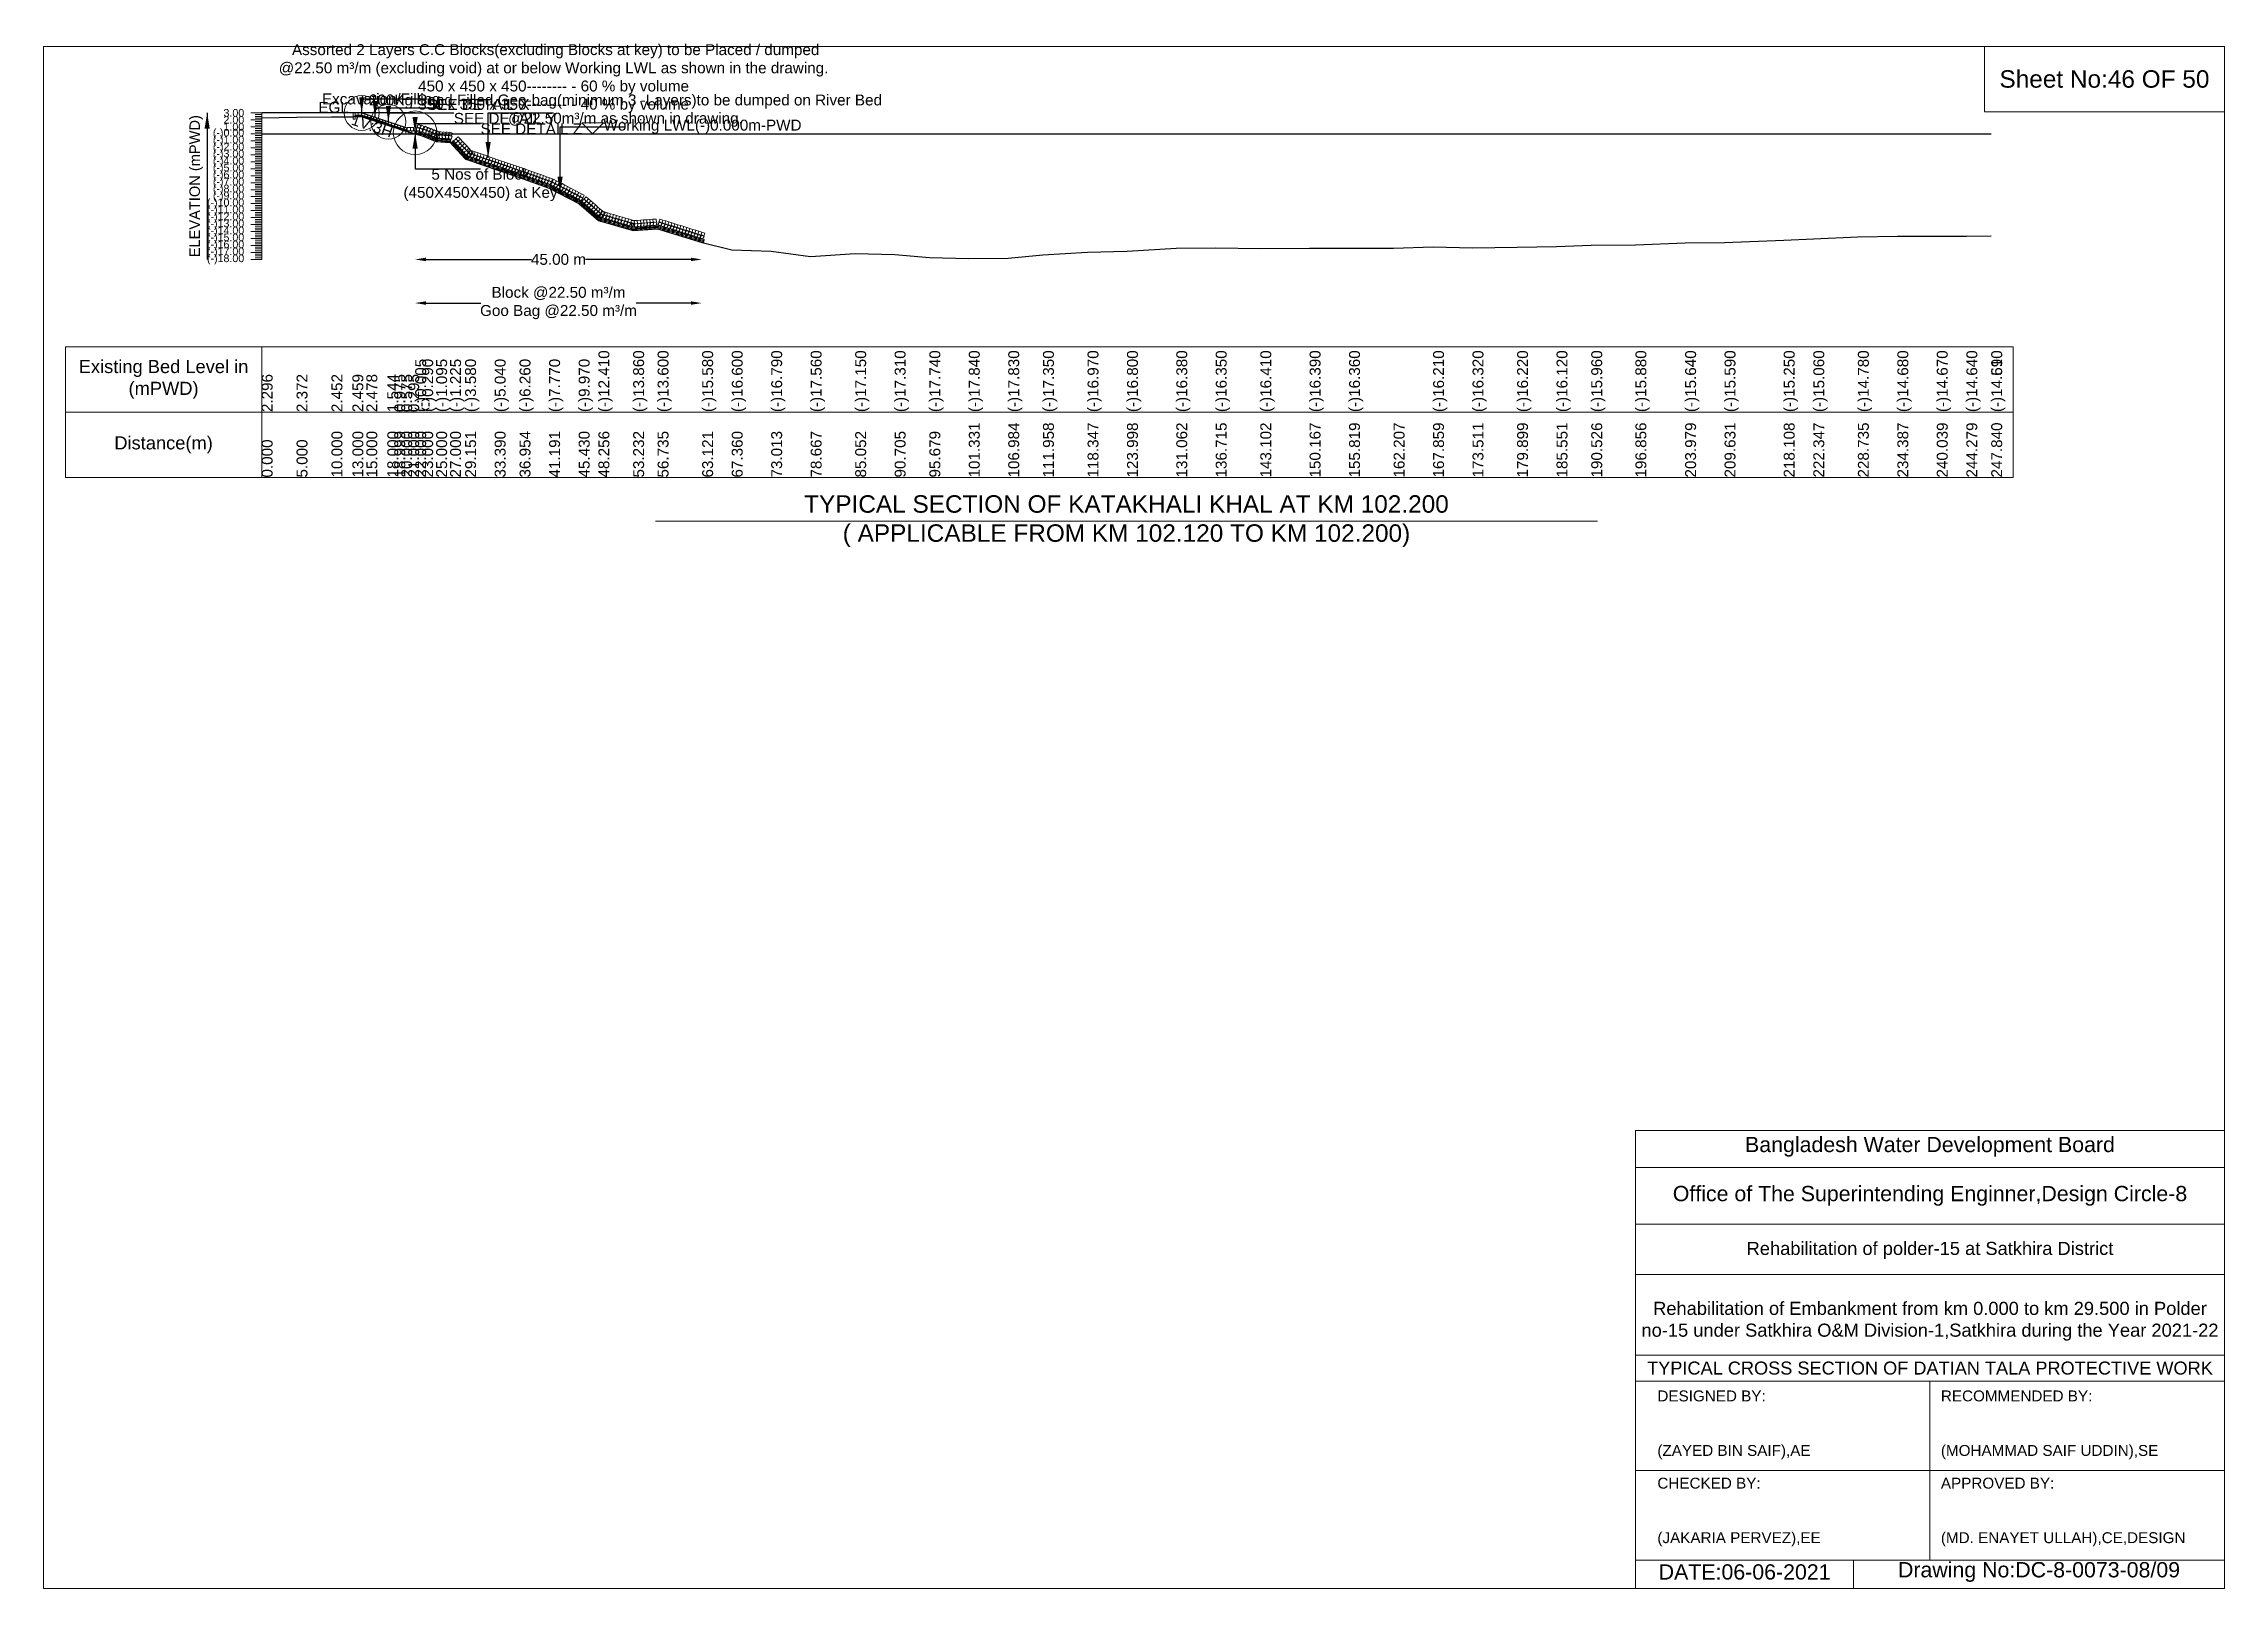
# Model space of a CAD drawing. Header units: inches. Extents: x 89000 to 845000, y -7071 to 31.
# Drawn here: x 775000 to 785000, y -7071 to 13 of the extents above; entities that cross this region are included whole.
import ezdxf

# ---------------------------------------------------------------- set-up
doc = ezdxf.new("R2010")
doc.units = ezdxf.units.IN
doc.header["$LTSCALE"] = 7
doc.header["$MEASUREMENT"] = 0
for name, color, linetype, lineweight in [('Cross section Data Border', 7, 'Continuous', 9), ('Cross Section Labels', 7, 'Continuous', 9), ('Existing_Bed_Level for Xsection', 7, 'Continuous', 25), ('Long Section Labels', 7, 'Continuous', 9)]:
    doc.layers.add(name, color=color, linetype=linetype, lineweight=lineweight)
doc.styles.get("Standard").update_dxf_attribs({"font": 'arial.ttf'})
doc.dimstyles.new('Appron Lebeling Style', dxfattribs={"dimtxt": 50, "dimasz": 50, "dimexe": 0.18, "dimexo": 0.0625, "dimgap": 0.09, "dimtad": 0, "dimtih": 1, "dimtoh": 1, "dimdec": 4, "dimzin": 0, "dimdsep": 46, "dimtxsty": 'Standard', "dimcen": 0.09, "dimse1": 1, "dimse2": 1, "dimadec": 0, "dimazin": 0, "dimtfac": 1, "dimtdec": 4, "dimtofl": 0, "dimtmove": 0, "dimatfit": 3, "dimfxl": 1, "dimtolj": 1, "dimtzin": 0, "dimarcsym": 0})
doc.dimstyles.get("Standard").update_dxf_attribs({"dimtxt": 0.18, "dimasz": 0.18, "dimexe": 0.18, "dimexo": 0.0625, "dimgap": 0.09, "dimtad": 0, "dimtih": 1, "dimtoh": 1, "dimdec": 4, "dimzin": 0, "dimdsep": 46, "dimtxsty": 'Standard', "dimcen": 0.09, "dimadec": 0, "dimazin": 0, "dimtfac": 1, "dimtdec": 4, "dimtofl": 0, "dimtmove": 0, "dimatfit": 3, "dimfxl": 1, "dimtolj": 1, "dimtzin": 0, "dimarcsym": 0})

msp = doc.modelspace()

# ---------------------------------------------------------------- texts
at = {"layer": 'Cross section Data Border', "char_height": 60, "width": 800, "attachment_point": 5}
for s, insert in [('Existing Bed Level in (mPWD)', (775550, -1527.12)), ('Distance(m)', (775550, -1827.12))]:
    msp.add_mtext(s, dxfattribs=dict(at, insert=insert))
at = {"layer": 'Cross Section Labels'}
for s, insert, char_height, attachment_point in [(' Assorted 2 Layers C.C Blocks(excluding Blocks at key) to be Placed / dumped^J@22.50 m³/m (excluding void) at or below Working LWL as shown in the drawing.^J450 x 450 x 450-------- - 60 % by volume^J350 x 350 x 350-------- - 40 % by volume', (777338.39931, -305.12), 50, 8), ('Sheet No:46 OF 50', (784450, -150), 80, 5), ('EGL', (776399.49663, -305.12), 50, 9), ('Excavation/Filling', (776819.8545, -281.12), 50, 9), ('200Kg Sand Filled Geo-bag(minimum 3 -Layers)to be dumped on River Bed^J@22.50m³/m as shown in drawing.', (777668.20141, -369.12), 50, 8), ('SEE DETAIL X', (776758.6545, -241.12), 50, 1), ('SEE DETAIL Y', (776881.0545, -305.12), 50, 1), ('SEE DETAIL Z', (777003.4545, -353.12), 50, 1), ('Working LWL(-)0.000m-PWD', (777567.4545, -401.12), 50, 7), ('5 Nos of Block ^J(450X450X450) at Key', (777003.4545, -561.12), 50, 2), ('TYPICAL SECTION OF KATAKHALI KHAL AT KM 102.200^J( APPLICABLE FROM KM 102.120 TO KM 102.200)', (779965.44032, -2177.12), 80, 5), ('Bangladesh Water Development Board', (783650, -5046), 70, 5), ('Office of The Superintending Enginner,Design Circle-8', (783650, -5271), 70, 5)]:
    msp.add_mtext(s, dxfattribs=dict(at, insert=insert, char_height=char_height, attachment_point=attachment_point))
at = {"layer": 'Cross Section Labels', "insert": (776514.79485, -340.69893), "char_height": 50, "attachment_point": 2, "rotation": 341.565051177}
msp.add_mtext('1V:3H', dxfattribs=at)
at = {"layer": 'Cross Section Labels'}
for s, insert, char_height, width, attachment_point in [('Rehabilitation of polder-15 at Satkhira District', (783650, -5521), 60, 2800, 5), ('Rehabilitation of Embankment from km 0.000 to km 29.500 in Polder no-15 under Satkhira O&M Division-1,Satkhira during the Year 2021-22', (783650, -5846), 60, 2700, 5), ('TYPICAL CROSS SECTION OF DATIAN TALA PROTECTIVE WORK', (783650, -6061), 59.5765532, 2800, 5), ('DESIGNED BY:^J^J^J(ZAYED BIN SAIF),AE', (782400, -6321), 50, 1400, 4), ('RECOMMENDED BY:^J^J^J(MOHAMMAD SAIF UDDIN),SE', (783700, -6321), 50, 1400, 4), ('CHECKED BY:^J^J^J(JAKARIA PERVEZ),EE', (782400, -6721), 50, 1400, 4), ('APPROVED BY:^J^J^J(MD. ENAYET ULLAH),CE,DESIGN', (783700, -6721), 50, 1400, 4), ('DATE:06-06-2021', (782800, -6996), 70, 1400, 5), ('Drawing No:DC-8-0073-08/09', (784150, -6996), 70, 2200, 5)]:
    msp.add_mtext(s, dxfattribs=dict(at, insert=insert, char_height=char_height, width=width, attachment_point=attachment_point))
at = {"layer": 'Long Section Labels', "char_height": 35, "attachment_point": 6}
for s, insert in [('3.00', (775920, -305.12)), ('(-)0.00', (775920, -401.12)), ('2.00', (775920, -337.12)), ('1.00', (775920, -369.12)), ('(-)1.00', (775920, -433.12)), ('(-)2.00', (775920, -465.12)), ('(-)3.00', (775920, -497.12)), ('(-)4.00', (775920, -529.12)), ('(-)5.00', (775920, -561.12)), ('(-)6.00', (775920, -593.12)), ('(-)10.00', (775920, -721.12)), ('(-)7.00', (775920, -625.12)), ('(-)8.00', (775920, -657.12)), ('(-)9.00', (775920, -689.12)), ('(-)11.00', (775920, -753.12)), ('(-)12.00', (775920, -785.12)), ('(-)13.00', (775920, -817.12)), ('(-)14.00', (775920, -849.12)), ('(-)15.00', (775920, -881.12)), ('(-)16.00', (775920, -913.12)), ('(-)17.00', (775920, -945.12)), ('(-)18.00', (775920, -977.12))]:
    msp.add_mtext(s, dxfattribs=dict(at, insert=insert))
at = {"layer": 'Long Section Labels', "rotation": 90}
for s, insert, char_height, attachment_point in [('ELEVATION (mPWD)', (775700, -641.12), 48, 5), ('(-)12.410', (777544.17813, -1677.12), 50, 1), ('(-)13.860', (777703.42731, -1677.12), 50, 1), ('(-)13.600', (777815.52157, -1677.12), 50, 1), ('(-)15.580', (778019.88213, -1677.12), 50, 1), ('(-)16.600', (778155.53521, -1677.12), 50, 1), ('(-)16.790', (778336.42612, -1677.12), 50, 1), ('(-)17.560', (778517.3355, -1677.12), 50, 1), ('(-)17.150', (778721.67287, -1677.12), 50, 1), ('(-)17.310', (778902.56063, -1677.12), 50, 1), ('(-)17.740', (779061.72577, -1677.12), 50, 1), ('(-)17.840', (779242.59151, -1677.12), 50, 1), ('(-)17.830', (779423.47348, -1677.12), 50, 1), ('(-)17.350', (779582.64778, -1677.12), 50, 1), ('(-)16.970', (779787.09841, -1677.12), 50, 1), ('(-)16.800', (779967.93313, -1677.12), 50, 1), ('(-)16.380', (780193.99894, -1677.12), 50, 1), ('(-)16.350', (780374.86709, -1677.12), 50, 1), ('(-)16.410', (780579.27891, -1677.12), 50, 1), ('(-)16.390', (780805.35212, -1677.12), 50, 1), ('(-)16.360', (780986.22382, -1677.12), 50, 1), ('(-)16.360', (780986.22382, -1677.12), 50, 1), ('(-)16.210', (781371.48957, -1677.12), 50, 1), ('(-)16.320', (781552.36159, -1677.12), 50, 1), ('(-)16.220', (781756.76406, -1677.12), 50, 1), ('(-)16.120', (781937.62708, -1677.12), 50, 1), ('(-)15.960', (782096.83343, -1677.12), 50, 1), ('(-)15.880', (782299.38008, -1677.12), 50, 1), ('(-)15.640', (782527.33306, -1677.12), 50, 1), ('(-)15.590', (782708.18066, -1677.12), 50, 1), ('(-)15.250', (782979.46877, -1677.12), 50, 1), ('(-)15.060', (783115.11971, -1677.12), 50, 1), ('(-)14.780', (783319.52989, -1677.12), 50, 1), ('(-)14.680', (783500.38991, -1677.12), 50, 1), ('(-)14.670', (783681.25743, -1677.12), 50, 1), ('(-)14.640', (783816.91269, -1677.12), 50, 1), ('(-)14.590', (783930.88064, -1677.12), 50, 1), ('(-)14.610', (783930.88064, -1677.12), 50, 1), ('(-)0.005', (776703.98759, -1677.12), 50, 1), ('(-)0.290', (776735.99666, -1677.12), 50, 1), ('(-)1.095', (776799.99125, -1677.12), 50, 1), ('(-)1.225', (776863.98584, -1677.12), 50, 1), ('(-)3.580', (776932.82377, -1677.12), 50, 1), ('(-)5.040', (777068.48323, -1677.12), 50, 1), ('(-)6.260', (777182.51941, -1677.12), 50, 1), ('(-)7.770', (777318.11699, -1677.12), 50, 1), ('(-)9.970', (777453.74572, -1677.12), 50, 1), ('2.296', (776000, -1677.12), 50, 1), ('2.372', (776159.99825, -1677.12), 50, 1), ('2.452', (776319.9965, -1677.12), 50, 1), ('2.459', (776416.00016, -1677.12), 50, 1), ('2.478', (776479.99475, -1677.12), 50, 1), ('1.544', (776575.99841, -1677.12), 50, 1), ('0.975', (776607.98393, -1677.12), 50, 1), ('0.575', (776639.993, -1677.12), 50, 1), ('0.295', (776672.00206, -1677.12), 50, 1), ('10.000', (776319.9965, -1977.12), 50, 1), ('13.000', (776416.00016, -1977.12), 50, 1), ('15.000', (776479.99475, -1977.12), 50, 1), ('18.000', (776575.99841, -1977.12), 50, 1), ('18.999', (776607.98393, -1977.12), 50, 1), ('20.000', (776639.993, -1977.12), 50, 1), ('21.000', (776672.00206, -1977.12), 50, 1), ('22.000', (776703.98759, -1977.12), 50, 1), ('23.000', (776735.99666, -1977.12), 50, 1), ('25.000', (776799.99125, -1977.12), 50, 1), ('27.000', (776863.98584, -1977.12), 50, 1), ('29.151', (776932.82377, -1977.12), 50, 1), ('33.390', (777068.48323, -1977.12), 50, 1), ('36.954', (777182.51941, -1977.12), 50, 1), ('41.191', (777318.11699, -1977.12), 50, 1), ('45.430', (777453.74572, -1977.12), 50, 1), ('48.256', (777544.17813, -1977.12), 50, 1), ('53.232', (777703.42731, -1977.12), 50, 1), ('56.735', (777815.52157, -1977.12), 50, 1), ('63.121', (778019.88213, -1977.12), 50, 1), ('67.360', (778155.53521, -1977.12), 50, 1), ('73.013', (778336.42612, -1977.12), 50, 1), ('78.667', (778517.3355, -1977.12), 50, 1), ('85.052', (778721.67287, -1977.12), 50, 1), ('90.705', (778902.56063, -1977.12), 50, 1), ('95.679', (779061.72577, -1977.12), 50, 1), ('101.331', (779242.59151, -1977.12), 50, 1), ('106.984', (779423.47348, -1977.12), 50, 1), ('111.958', (779582.64778, -1977.12), 50, 1), ('118.347', (779787.09841, -1977.12), 50, 1), ('123.998', (779967.93313, -1977.12), 50, 1), ('131.062', (780193.99894, -1977.12), 50, 1), ('136.715', (780374.86709, -1977.12), 50, 1), ('143.102', (780579.27891, -1977.12), 50, 1), ('150.167', (780805.35212, -1977.12), 50, 1), ('155.819', (780986.22382, -1977.12), 50, 1), ('162.207', (781190.62783, -1977.12), 50, 1), ('167.859', (781371.48957, -1977.12), 50, 1), ('173.511', (781552.36159, -1977.12), 50, 1), ('179.899', (781756.76406, -1977.12), 50, 1), ('185.551', (781937.62708, -1977.12), 50, 1), ('190.526', (782096.83343, -1977.12), 50, 1), ('196.856', (782299.38008, -1977.12), 50, 1), ('203.979', (782527.33306, -1977.12), 50, 1), ('209.631', (782708.18066, -1977.12), 50, 1), ('218.108', (782979.46877, -1977.12), 50, 1), ('222.347', (783115.11971, -1977.12), 50, 1), ('228.735', (783319.52989, -1977.12), 50, 1), ('234.387', (783500.38991, -1977.12), 50, 1), ('240.039', (783681.25743, -1977.12), 50, 1), ('244.279', (783816.91269, -1977.12), 50, 1), ('247.840', (783930.88064, -1977.12), 50, 1), ('247.840', (783930.88064, -1977.12), 50, 1), ('0.000', (776000, -1977.12), 50, 1), ('5.000', (776159.99825, -1977.12), 50, 1)]:
    msp.add_mtext(s, dxfattribs=dict(at, insert=insert, char_height=char_height, attachment_point=attachment_point))

# ---------------------------------------------------------------- blocks, each defined once
blk = doc.blocks.new('*D351')
at = {"layer": 'Cross Section Labels', "color": 0, "lineweight": -2, "transparency": 16777216}
for p, q in [((776753, -977), (777237, -977)), ((777968, -977), (777485, -977))]:
    blk.add_line(p, q, dxfattribs=at)
at = {"layer": 'Cross Section Labels', "color": 0, "transparency": 16777216}
for points in [[(776753, -969), (776753, -985), (776703, -977)], [(777968, -969), (777968, -985), (778018, -977)]]:
    blk.add_solid(points, dxfattribs=at)
at = {"layer": 'Defpoints', "color": 0, "transparency": 16777216}
for p in [(776703, -401), (778018, -899), (778018, -977)]:
    blk.add_point(p, dxfattribs=at)
at = {"layer": 'Cross Section Labels', "color": 0, "transparency": 16777216, "insert": (777361, -977), "char_height": 50, "attachment_point": 5}
blk.add_mtext('\\A1;45.00 m', dxfattribs=at)
blk = doc.blocks.new('*D352')
at = {"layer": 'Cross Section Labels', "color": 0, "lineweight": -2, "transparency": 16777216}
for p, q in [((776753, -1177), (777005, -1177)), ((777968, -1177), (777717, -1177))]:
    blk.add_line(p, q, dxfattribs=at)
at = {"layer": 'Cross Section Labels', "color": 0, "transparency": 16777216}
for points in [[(776753, -1169), (776753, -1185), (776703, -1177)], [(777968, -1169), (777968, -1185), (778018, -1177)]]:
    blk.add_solid(points, dxfattribs=at)
at = {"layer": 'Defpoints', "color": 0, "transparency": 16777216}
for p in [(776703, -401), (778018, -899), (778018, -1177)]:
    blk.add_point(p, dxfattribs=at)
at = {"layer": 'Cross Section Labels', "color": 0, "transparency": 16777216, "insert": (777361, -1177), "char_height": 50, "attachment_point": 5}
blk.add_mtext('\\A1;Block @22.50 m³/m ^JGoo Bag @22.50 m³/m ', dxfattribs=at)

# ---------------------------------------------------------------- dimensions: what is measured, and where the dimension line sits
at = {"layer": 'Cross Section Labels'}
for base, text, picture, middle in [((778018.4471, -977.12), '45.00 m', '*D351', (777360.9508, -977.12)), ((778018.4471, -1177.12), 'Block @22.50 m³/m ^JGoo Bag @22.50 m³/m ', '*D352', (777360.9508, -1177.12))]:
    dim = msp.add_linear_dim(base=base, p1=(776703.4545, -401.12), p2=(778018.4471, -899.23508), text=text, dimstyle='Appron Lebeling Style', dxfattribs=at)
    dim.commit()
    dim.dimension.update_dxf_attribs({"geometry": picture, "text_midpoint": middle})

# ---------------------------------------------------------------- linework, layer by layer
at = {"layer": 'Cross section Data Border'}
msp.add_lwpolyline([(775100, -1377.12), (784030.88064, -1377.12), (784030.88064, -1977.12), (775100, -1977.12)], close=True, dxfattribs=at)
for points in [[(776000, -1377.12), (776000, -1977.12)], [(775100, -1677.12), (784030.88064, -1677.12)]]:
    msp.add_lwpolyline(points, dxfattribs=at)
at = {"layer": 'Cross Section Labels'}
for points in [[(775000, 0), (785000, 0), (785000, -7071), (775000, -7071)], [(783900, 0), (785000, 0), (785000, -300), (783900, -300)], [(777517.4545, -401.12), (777567.4545, -351.12), (777467.4545, -351.12)]]:
    msp.add_lwpolyline(points, close=True, dxfattribs=at)
for points in [[(777805.44032, -2177.12), (779965.44032, -2177.12), (782125.44032, -2177.12)], [(782300, -7071), (782300, -4971), (785000, -4971)], [(782300, -5141), (785000, -5141)], [(782300, -5401), (785000, -5401)], [(782300, -5631), (785000, -5631)], [(782300, -6001), (785000, -6001)], [(782300, -6121), (785000, -6121)], [(783650, -6121), (783650, -6941)], [(782300, -6531), (785000, -6531)], [(782300, -6941), (785000, -6941)], [(783300, -6941), (783300, -7071)]]:
    msp.add_lwpolyline(points, dxfattribs=at)
for centre, radius in [((776458.6545, -305.12), 80), ((776581.0545, -345.92), 80), ((776703.4545, -396.32), 100)]:
    msp.add_circle(centre, radius, dxfattribs=at)
at = {"layer": 'Existing_Bed_Level for Xsection'}
for points in [[(776703.4545, -305.12), (776000, -305.12)], [(776000, -327.648), (776159.99825, -325.216), (776319.9965, -322.656), (776416.00016, -322.432), (776479.99475, -321.824), (776575.99841, -351.712), (776607.98393, -369.92), (776639.993, -382.72), (776672.00206, -391.68), (776703.98759, -401.28), (776735.99666, -410.4), (776799.99125, -436.16), (776863.98584, -440.32), (776932.82377, -515.68), (777068.48323, -562.4), (777182.51941, -601.44), (777318.11699, -649.76), (777453.74572, -720.16), (777544.17813, -798.24), (777703.42731, -844.64), (777815.52157, -836.32), (778019.88213, -899.68), (778155.53521, -932.32), (778336.42612, -938.4), (778517.3355, -963.04), (778721.67287, -949.92), (778902.56063, -955.04), (779061.72577, -968.8), (779242.59151, -972), (779423.47348, -971.68), (779582.64778, -956.32), (779787.09841, -944.16), (779967.93313, -938.72), (780193.99894, -925.28), (780374.86709, -924.32), (780579.27891, -926.24), (780805.35212, -925.6), (780986.22382, -924.64), (781190.62783, -924.64), (781371.48957, -919.84), (781552.36159, -923.36), (781756.76406, -920.16), (781937.62708, -916.96), (782096.83343, -911.84), (782299.38008, -909.28), (782527.33306, -901.6), (782708.18066, -900), (782979.46877, -889.12), (783115.11971, -883.04), (783319.52989, -874.08), (783500.38991, -870.88), (783681.25743, -870.56), (783816.91269, -869.6), (783930.88064, -868), (783930.88064, -868.64)], [(776667.4545, -374.72), (776460.13242, -305.61264), (776458.6545, -305.12), (776457.09663, -305.12), (776428.29663, -305.12)], [(776428.29663, -314.72), (776457.09663, -314.72), (776667.4545, -384.83929)], [(776428.29663, -317.92), (776456.57734, -317.92), (776662.97734, -386.72)], [(776428.29663, -321.12), (776456.05806, -321.12), (776660.2545, -389.18548)], [(776000, -401.12), (783930.88064, -401.12)]]:
    msp.add_lwpolyline(points, dxfattribs=at)
at = {"layer": 'Long Section Labels'}
for points in [[(776000, -305.12), (775950, -305.12)], [(776000, -337.12), (775950, -337.12)], [(776000, -369.12), (775950, -369.12)], [(776000, -313.12), (775970, -313.12)], [(776000, -321.12), (775970, -321.12)], [(776000, -329.12), (775970, -329.12)], [(776000, -345.12), (775970, -345.12)], [(776000, -353.12), (775970, -353.12)], [(776000, -361.12), (775970, -361.12)], [(776000, -377.12), (775970, -377.12)], [(776000, -385.12), (775970, -385.12)], [(776000, -393.12), (775970, -393.12)], [(776000, -977.12), (776000, -945.12), (776000, -913.12), (776000, -881.12), (776000, -849.12), (776000, -817.12), (776000, -785.12), (776000, -753.12), (776000, -721.12), (776000, -689.12), (776000, -657.12), (776000, -625.12), (776000, -593.12), (776000, -561.12), (776000, -529.12), (776000, -497.12), (776000, -465.12), (776000, -433.12), (776000, -401.12), (776000, -369.12), (776000, -337.12), (776000, -305.12)], [(776000, -401.12), (775950, -401.12)], [(776000, -433.12), (775950, -433.12)], [(776000, -465.12), (775950, -465.12)], [(776000, -497.12), (775950, -497.12)], [(776000, -409.12), (775970, -409.12)], [(776000, -417.12), (775970, -417.12)], [(776000, -425.12), (775970, -425.12)], [(776000, -441.12), (775970, -441.12)], [(776000, -449.12), (775970, -449.12)], [(776000, -457.12), (775970, -457.12)], [(776000, -473.12), (775970, -473.12)], [(776000, -481.12), (775970, -481.12)], [(776000, -489.12), (775970, -489.12)], [(776000, -529.12), (775950, -529.12)], [(776000, -561.12), (775950, -561.12)], [(776000, -593.12), (775950, -593.12)], [(776000, -505.12), (775970, -505.12)], [(776000, -513.12), (775970, -513.12)], [(776000, -521.12), (775970, -521.12)], [(776000, -537.12), (775970, -537.12)], [(776000, -545.12), (775970, -545.12)], [(776000, -553.12), (775970, -553.12)], [(776000, -569.12), (775970, -569.12)], [(776000, -577.12), (775970, -577.12)], [(776000, -585.12), (775970, -585.12)], [(776000, -625.12), (775950, -625.12)], [(776000, -657.12), (775950, -657.12)], [(776000, -689.12), (775950, -689.12)], [(776000, -601.12), (775970, -601.12)], [(776000, -609.12), (775970, -609.12)], [(776000, -617.12), (775970, -617.12)], [(776000, -633.12), (775970, -633.12)], [(776000, -641.12), (775970, -641.12)], [(776000, -649.12), (775970, -649.12)], [(776000, -665.12), (775970, -665.12)], [(776000, -673.12), (775970, -673.12)], [(776000, -681.12), (775970, -681.12)], [(776000, -697.12), (775970, -697.12)], [(776000, -721.12), (775950, -721.12)], [(776000, -753.12), (775950, -753.12)], [(776000, -785.12), (775950, -785.12)], [(776000, -705.12), (775970, -705.12)], [(776000, -713.12), (775970, -713.12)], [(776000, -729.12), (775970, -729.12)], [(776000, -737.12), (775970, -737.12)], [(776000, -745.12), (775970, -745.12)], [(776000, -761.12), (775970, -761.12)], [(776000, -769.12), (775970, -769.12)], [(776000, -777.12), (775970, -777.12)], [(776000, -793.12), (775970, -793.12)], [(776000, -817.12), (775950, -817.12)], [(776000, -849.12), (775950, -849.12)], [(776000, -881.12), (775950, -881.12)], [(776000, -801.12), (775970, -801.12)], [(776000, -809.12), (775970, -809.12)], [(776000, -825.12), (775970, -825.12)], [(776000, -833.12), (775970, -833.12)], [(776000, -841.12), (775970, -841.12)], [(776000, -857.12), (775970, -857.12)], [(776000, -865.12), (775970, -865.12)], [(776000, -873.12), (775970, -873.12)], [(776000, -889.12), (775970, -889.12)], [(776000, -897.12), (775970, -897.12)], [(776000, -913.12), (775950, -913.12)], [(776000, -945.12), (775950, -945.12)], [(776000, -977.12), (775950, -977.12)], [(776000, -905.12), (775970, -905.12)], [(776000, -921.12), (775970, -921.12)], [(776000, -929.12), (775970, -929.12)], [(776000, -937.12), (775970, -937.12)], [(776000, -953.12), (775970, -953.12)], [(776000, -961.12), (775970, -961.12)], [(776000, -969.12), (775970, -969.12)]]:
    msp.add_lwpolyline(points, dxfattribs=at)
for points in [[(776428.29663, -305.12), (776418.69663, -305.12), (776418.69663, -319.52), (776428.29663, -319.52)], [(776428.29663, -319.52), (776418.69663, -319.52), (776418.69663, -333.92), (776428.29663, -333.92)], [(776442.69663, -305.12), (776428.29663, -305.12), (776428.29663, -314.72), (776442.69663, -314.72)], [(776457.09663, -305.12), (776442.69663, -305.12), (776442.69663, -314.72), (776457.09663, -314.72)], [(776473.79346, -310.16632), (776460.13242, -305.61264), (776457.09663, -314.72), (776470.75767, -319.27368)], [(776487.4545, -314.72), (776473.79346, -310.16632), (776470.75767, -319.27368), (776484.41871, -323.82736)], [(776501.11554, -319.27368), (776487.4545, -314.72), (776484.41871, -323.82736), (776498.07975, -328.38104)], [(776514.77658, -323.82736), (776501.11554, -319.27368), (776498.07975, -328.38104), (776511.74079, -332.93472)], [(776528.43762, -328.38104), (776514.77658, -323.82736), (776511.74079, -332.93472), (776525.40183, -337.4884)], [(776542.09866, -332.93472), (776528.43762, -328.38104), (776525.40183, -337.4884), (776539.06287, -342.04208)], [(776555.7597, -337.4884), (776542.09866, -332.93472), (776539.06287, -342.04208), (776552.72391, -346.59576)], [(776569.42074, -342.04208), (776555.7597, -337.4884), (776552.72391, -346.59576), (776566.38495, -351.14944)], [(776583.08177, -346.59576), (776569.42074, -342.04208), (776566.38495, -351.14944), (776580.04599, -355.70312)], [(776596.74281, -351.14944), (776583.08177, -346.59576), (776580.04599, -355.70312), (776593.70703, -360.2568)], [(776610.40385, -355.70312), (776596.74281, -351.14944), (776593.70703, -360.2568), (776607.36807, -364.81048)], [(776624.06489, -360.2568), (776610.40385, -355.70312), (776607.36807, -364.81048), (776621.02911, -369.36416)], [(776637.72593, -364.81048), (776624.06489, -360.2568), (776621.02911, -369.36416), (776634.69015, -373.91784)], [(776651.38697, -369.36416), (776637.72593, -364.81048), (776634.69015, -373.91784), (776648.35119, -378.47152)], [(776665.04801, -373.91784), (776651.38697, -369.36416), (776648.35119, -378.47152), (776662.01223, -383.0252)], [(776674.6545, -386.72), (776660.2545, -386.72), (776660.2545, -401.12), (776674.6545, -401.12)], [(776681.8545, -372.32), (776667.4545, -372.32), (776667.4545, -386.72), (776681.8545, -386.72)], [(776689.0545, -386.72), (776674.6545, -386.72), (776674.6545, -401.12), (776689.0545, -401.12)], [(776696.2545, -372.32), (776681.8545, -372.32), (776681.8545, -386.72), (776696.2545, -386.72)], [(776703.4545, -386.72), (776689.0545, -386.72), (776689.0545, -401.12), (776703.4545, -401.12)], [(776724.13273, -373.39353), (776709.73448, -373.16941), (776709.51036, -387.56767), (776723.90861, -387.79179)], [(776730.64355, -364.15373), (776718.28933, -356.75555), (776710.89115, -369.10978), (776723.24538, -376.50796)], [(776737.98158, -377.33934), (776723.58333, -377.11522), (776723.35921, -391.51347), (776737.75746, -391.73759)], [(776744.4924, -368.09953), (776732.13818, -360.70135), (776724.74, -373.05558), (776737.09422, -380.45376)], [(776754.79807, -383.10732), (776740.50282, -381.37362), (776738.76911, -395.66887), (776753.06437, -397.40258)], [(776762.24249, -374.60171), (776750.73276, -365.94804), (776742.07908, -377.45776), (776753.58881, -386.11144)], [(776768.15643, -388.48452), (776753.86118, -386.75081), (776752.12747, -401.04607), (776766.42273, -402.77977)], [(776775.60085, -379.97891), (776764.09112, -371.32523), (776755.43744, -382.83496), (776766.94717, -391.48864)], [(776781.51479, -393.86171), (776767.21954, -392.12801), (776765.48583, -406.42326), (776779.78109, -408.15697)], [(776788.95921, -385.3561), (776777.44948, -376.70242), (776768.7958, -388.21215), (776780.30553, -396.86583)], [(776794.87315, -399.23891), (776780.5779, -397.5052), (776778.84419, -411.80046), (776793.13945, -413.53416)], [(776802.31757, -390.7333), (776790.80784, -382.07962), (776782.15416, -393.58935), (776793.66389, -402.24302)], [(776815.67593, -396.11049), (776804.1662, -387.45681), (776795.51252, -398.96654), (776807.02225, -407.62022)], [(776816.74671, -394.14902), (776803.10936, -389.52486), (776798.4852, -403.16221), (776812.12255, -407.78636)], [(776831.11638, -395.08313), (776817.47903, -390.45897), (776812.85487, -404.09631), (776826.49222, -408.72047)], [(776845.48605, -396.01724), (776831.8487, -391.39308), (776827.22454, -405.03042), (776840.86189, -409.65458)], [(776859.85572, -396.95134), (776846.21837, -392.32718), (776841.59422, -405.96453), (776855.23156, -410.58869)], [(776874.22539, -397.88545), (776860.58805, -393.26129), (776855.96389, -406.89864), (776869.60123, -411.52279)], [(776808.23151, -404.6161), (776793.93626, -402.8824), (776792.20255, -417.17765), (776806.49781, -418.91135)], [(776812.33262, -404.55482), (776798.21138, -407.37452), (776801.03108, -421.49575), (776815.15231, -418.67605)], [(776826.70229, -405.48892), (776812.58105, -408.30862), (776815.40075, -422.42986), (776829.52198, -419.61016)], [(776841.07196, -406.42303), (776826.95072, -409.24273), (776829.77042, -423.36397), (776843.89166, -420.54427)], [(776855.44163, -407.35714), (776841.32039, -410.17684), (776844.14009, -424.29807), (776858.26133, -421.47837)], [(776873.29128, -412.25512), (776859.65394, -407.63096), (776855.02978, -421.26831), (776868.66712, -425.89247)], [(776899.85587, -437.16874), (776893.22927, -424.38406), (776880.44459, -431.01066), (776887.07119, -443.79534)], [(776909.56773, -447.80075), (776902.94113, -435.01607), (776890.15645, -441.64268), (776896.78305, -454.42736)], [(776910.95418, -424.83791), (776901.24232, -414.2059), (776890.61031, -423.91776), (776900.32217, -434.54978)], [(776919.2796, -458.43277), (776912.65299, -445.64809), (776899.86831, -452.27469), (776906.49491, -465.05937)], [(776920.66604, -435.46993), (776910.95418, -424.83791), (776900.32217, -434.54978), (776910.03403, -445.18179)], [(776928.99146, -469.06478), (776922.36485, -456.2801), (776909.58017, -462.90671), (776916.20677, -475.69139)], [(776930.37791, -446.10195), (776920.66604, -435.46993), (776910.03403, -445.18179), (776919.74589, -455.81381)], [(776938.70332, -479.6968), (776932.07671, -466.91212), (776919.29203, -473.53872), (776925.91864, -486.3234)], [(776940.08977, -456.73396), (776930.37791, -446.10195), (776919.74589, -455.81381), (776929.45775, -466.44582)], [(776948.41518, -490.32881), (776941.78857, -477.54413), (776929.00389, -484.17074), (776935.6305, -496.95542)], [(776949.80163, -467.36598), (776940.08977, -456.73396), (776929.45775, -466.44582), (776939.16961, -477.07784)], [(776958.12704, -500.96083), (776951.50044, -488.17615), (776938.71575, -494.80275), (776945.34236, -507.58743)], [(776959.51349, -477.99799), (776949.80163, -467.36598), (776939.16961, -477.07784), (776948.88147, -487.70985)], [(776961.61479, -495.3369), (776949.67872, -487.28144), (776941.62327, -499.21751), (776953.55933, -507.27296)], [(776965.46007, -479.19889), (776951.84487, -474.50992), (776947.15591, -488.12512), (776960.77111, -492.81409)], [(776969.22535, -488.63001), (776959.51349, -477.99799), (776948.88147, -487.70985), (776958.59334, -498.34187)], [(776975.22999, -500.02586), (776963.29392, -491.97041), (776955.23847, -503.90647), (776967.17453, -511.96193)], [(776979.07527, -483.88785), (776965.46007, -479.19889), (776960.77111, -492.81409), (776974.38631, -497.50305)], [(776988.84519, -504.71482), (776976.90912, -496.65937), (776968.85366, -508.59543), (776980.78973, -516.65089)], [(776992.69047, -488.57681), (776979.07527, -483.88785), (776974.38631, -497.50305), (776988.00151, -502.19201)], [(777006.30567, -493.26577), (776992.69047, -488.57681), (776988.00151, -502.19201), (777001.6167, -506.88097)], [(777019.92086, -497.95473), (777006.30567, -493.26577), (777001.6167, -506.88097), (777015.2319, -511.56993)], [(777033.53606, -502.6437), (777019.92086, -497.95473), (777015.2319, -511.56993), (777028.8471, -516.2589)], [(777002.46038, -509.40379), (776990.52432, -501.34833), (776982.46886, -513.28439), (776994.40493, -521.33985)], [(777016.07558, -514.09275), (777004.13952, -506.03729), (776996.08406, -517.97336), (777008.02013, -526.02881)], [(777029.69078, -518.78171), (777017.75472, -510.72625), (777009.69926, -522.66232), (777021.63532, -530.71777)], [(777043.30598, -523.47067), (777031.36992, -515.41522), (777023.31446, -527.35128), (777035.25052, -535.40674)], [(777047.15126, -507.33266), (777033.53606, -502.6437), (777028.8471, -516.2589), (777042.4623, -520.94786)], [(777056.92118, -528.15963), (777044.98512, -520.10418), (777036.92966, -532.04024), (777048.86572, -540.0957)], [(777060.76646, -512.02162), (777047.15126, -507.33266), (777042.4623, -520.94786), (777056.0775, -525.63682)], [(777070.53638, -532.8486), (777058.60031, -524.79314), (777050.54486, -536.7292), (777062.48092, -544.78466)], [(777074.38166, -516.71058), (777060.76646, -512.02162), (777056.0775, -525.63682), (777069.6927, -530.32578)], [(777084.15158, -537.53756), (777072.21551, -529.4821), (777064.16006, -541.41817), (777076.09612, -549.47362)], [(777087.99686, -521.39955), (777074.38166, -516.71058), (777069.6927, -530.32578), (777083.3079, -535.01474)], [(777097.72984, -542.17301), (777085.77906, -534.13939), (777077.74544, -546.09016), (777089.69622, -554.12378)], [(777101.5456, -526.02799), (777087.92185, -521.36393), (777083.25779, -534.98768), (777096.88154, -539.65174)], [(777111.35359, -546.83706), (777099.40281, -538.80345), (777091.36919, -550.75422), (777103.31997, -558.78784)], [(777115.16935, -530.69204), (777101.5456, -526.02799), (777096.88154, -539.65174), (777110.50529, -544.31579)], [(777124.97734, -551.50112), (777113.02656, -543.4675), (777104.99295, -555.41828), (777116.94372, -563.45189)], [(777128.7931, -535.3561), (777115.16935, -530.69204), (777110.50529, -544.31579), (777124.12904, -548.97985)], [(777138.60109, -556.16518), (777126.65031, -548.13156), (777118.6167, -560.08233), (777130.56747, -568.11595)], [(777142.41685, -540.02016), (777128.7931, -535.3561), (777124.12904, -548.97985), (777137.75279, -553.64391)], [(777152.22484, -560.82923), (777140.27406, -552.79562), (777132.24045, -564.74639), (777144.19122, -572.78001)], [(777156.0406, -544.68421), (777142.41685, -540.02016), (777137.75279, -553.64391), (777151.37654, -558.30796)], [(777165.84859, -565.49329), (777153.89781, -557.45967), (777145.8642, -569.41045), (777157.81497, -577.44406)], [(777169.66435, -549.34827), (777156.0406, -544.68421), (777151.37654, -558.30796), (777165.0003, -562.97202)], [(777179.47234, -570.15735), (777167.52156, -562.12373), (777159.48795, -574.0745), (777171.43872, -582.10812)], [(777183.2881, -554.01233), (777169.66435, -549.34827), (777165.0003, -562.97202), (777178.62405, -567.63608)], [(777193.09609, -574.8214), (777181.14531, -566.78779), (777173.1117, -578.73856), (777185.06247, -586.77218)], [(777196.91185, -558.67638), (777183.2881, -554.01233), (777178.62405, -567.63608), (777192.2478, -572.30013)], [(777206.9919, -579.78913), (777195.1423, -571.60702), (777186.96019, -583.45663), (777198.80979, -591.63874)], [(777211.00882, -563.69299), (777197.44433, -558.8593), (777192.61064, -572.42379), (777206.17513, -577.25748)], [(777220.55639, -584.62282), (777208.70679, -576.44071), (777200.52468, -588.29031), (777212.37428, -596.47242)], [(777224.57331, -568.52667), (777211.00882, -563.69299), (777206.17513, -577.25748), (777219.73962, -582.09117)], [(777234.12088, -589.45651), (777222.27128, -581.2744), (777214.08917, -593.124), (777225.93877, -601.30611)], [(777238.1378, -573.36036), (777224.57331, -568.52667), (777219.73962, -582.09117), (777233.30412, -586.92485)], [(777247.68538, -594.2902), (777235.83577, -586.10809), (777227.65366, -597.95769), (777239.50327, -606.1398)], [(777251.7023, -578.19405), (777238.1378, -573.36036), (777233.30412, -586.92485), (777246.86861, -591.75854)], [(777261.24987, -599.12388), (777249.40027, -590.94177), (777241.21816, -602.79138), (777253.06776, -610.97349)], [(777265.26679, -583.02774), (777251.7023, -578.19405), (777246.86861, -591.75854), (777260.4331, -596.59223)], [(777274.81436, -603.95757), (777262.96476, -595.77546), (777254.78265, -607.62506), (777266.63225, -615.80717)], [(777278.83128, -587.86142), (777265.26679, -583.02774), (777260.4331, -596.59223), (777273.9976, -601.42592)], [(777292.39578, -592.69511), (777278.83128, -587.86142), (777273.9976, -601.42592), (777287.56209, -606.2596)], [(777305.96027, -597.5288), (777292.39578, -592.69511), (777287.56209, -606.2596), (777301.12658, -611.09329)], [(777319.52476, -602.36248), (777305.96027, -597.5288), (777301.12658, -611.09329), (777314.69107, -615.92698)], [(777288.37885, -608.79126), (777276.52925, -600.60915), (777268.34714, -612.45875), (777280.19674, -620.64086)], [(777301.94335, -613.62495), (777290.09375, -605.44284), (777281.91164, -617.29244), (777293.76124, -625.47455)], [(777315.50784, -618.45863), (777303.65824, -610.27652), (777295.47613, -622.12613), (777307.32573, -630.30824)], [(777329.07233, -623.29232), (777317.22273, -615.11021), (777309.04062, -626.95981), (777320.89022, -635.14192)], [(777333.08925, -607.19617), (777319.52476, -602.36248), (777314.69107, -615.92698), (777328.25557, -620.76067)], [(777345.35196, -631.66281), (777334.72561, -621.94474), (777325.00755, -632.57109), (777335.6339, -642.28915)], [(777351.52125, -616.26276), (777338.74044, -609.6287), (777332.10638, -622.40951), (777344.88719, -629.04357)], [(777358.13277, -638.29687), (777347.50642, -628.57881), (777337.78836, -639.20515), (777348.41471, -648.92322)], [(777364.30207, -622.89682), (777351.52125, -616.26276), (777344.88719, -629.04357), (777357.66801, -635.67763)], [(777370.91359, -644.93093), (777360.28724, -635.21287), (777350.56918, -645.83922), (777361.19553, -655.55728)], [(777377.08288, -629.53088), (777364.30207, -622.89682), (777357.66801, -635.67763), (777370.44882, -642.3117)], [(777383.6944, -651.56499), (777373.06805, -641.84693), (777363.34999, -652.47328), (777373.97634, -662.19134)], [(777389.8637, -636.16494), (777377.08288, -629.53088), (777370.44882, -642.3117), (777383.22964, -648.94576)], [(777396.47522, -658.19905), (777385.84887, -648.48099), (777376.13081, -659.10734), (777386.75716, -668.8254)], [(777402.64451, -642.799), (777389.8637, -636.16494), (777383.22964, -648.94576), (777396.01045, -655.57982)], [(777409.25603, -664.83311), (777398.62968, -655.11505), (777388.91162, -665.7414), (777399.53797, -675.45946)], [(777415.42533, -649.43307), (777402.64451, -642.799), (777396.01045, -655.57982), (777408.79127, -662.21388)], [(777422.03685, -671.46718), (777411.4105, -661.74911), (777401.69244, -672.37546), (777412.31879, -682.09352)], [(777428.20614, -656.06713), (777415.42533, -649.43307), (777408.79127, -662.21388), (777421.57208, -668.84794)], [(777434.81766, -678.10124), (777424.19131, -668.38318), (777414.47325, -679.00952), (777425.0996, -688.72759)], [(777440.98696, -662.70119), (777428.20614, -656.06713), (777421.57208, -668.84794), (777434.3529, -675.482)], [(777447.59848, -684.7353), (777436.97213, -675.01724), (777427.25407, -685.64359), (777437.88042, -695.36165)], [(777453.76777, -669.33525), (777440.98696, -662.70119), (777434.3529, -675.482), (777447.13371, -682.11607)], [(777460.37929, -691.36936), (777449.75294, -681.6513), (777440.03488, -692.27765), (777450.66123, -701.99571)], [(777466.54859, -675.96931), (777453.76777, -669.33525), (777447.13371, -682.11607), (777459.91453, -688.75013)], [(777473.16011, -698.00342), (777462.53376, -688.28536), (777452.8157, -698.91171), (777463.44205, -708.62977)], [(777479.3294, -682.60337), (777466.54859, -675.96931), (777459.91453, -688.75013), (777472.69534, -695.38419)], [(777498.2229, -698.95104), (777487.32341, -689.54034), (777477.91272, -700.43983), (777488.8122, -709.85052)], [(777509.12239, -708.36173), (777498.2229, -698.95104), (777488.8122, -709.85052), (777499.71169, -719.26122)], [(777488.65846, -712.50622), (777480.56842, -700.59357), (777468.65577, -708.68361), (777476.74581, -720.59626)], [(777499.55795, -721.91692), (777491.46791, -710.00427), (777479.55525, -718.09431), (777487.64529, -730.00696)], [(777510.45743, -731.32762), (777502.36739, -719.41496), (777490.45474, -727.505), (777498.54478, -739.41765)], [(777520.02187, -717.77243), (777509.12239, -708.36173), (777499.71169, -719.26122), (777510.61118, -728.67191)], [(777521.35692, -740.73831), (777513.26688, -728.82566), (777501.35423, -736.9157), (777509.44427, -748.82835)], [(777530.92136, -727.18312), (777520.02187, -717.77243), (777510.61118, -728.67191), (777521.51066, -738.08261)], [(777532.2564, -750.14901), (777524.16637, -738.23636), (777512.25371, -746.32639), (777520.34375, -758.23905)], [(777541.82085, -736.59382), (777530.92136, -727.18312), (777521.51066, -738.08261), (777532.41015, -747.49331)], [(777543.15589, -759.5597), (777535.06585, -747.64705), (777523.1532, -755.73709), (777531.24324, -767.64974)], [(777552.72033, -746.00451), (777541.82085, -736.59382), (777532.41015, -747.49331), (777543.30964, -756.904)], [(777554.05538, -768.9704), (777545.96534, -757.05775), (777534.05269, -765.14779), (777542.14273, -777.06044)], [(777563.61982, -755.41521), (777552.72033, -746.00451), (777543.30964, -756.904), (777554.20912, -766.3147)], [(777564.95486, -778.38109), (777556.86483, -766.46844), (777544.95217, -774.55848), (777553.04221, -786.47113)], [(777568.64448, -775.56963), (777556.33452, -768.09803), (777548.86292, -780.408), (777561.17288, -787.8796)], [(777571.70854, -759.26524), (777557.88342, -755.23705), (777553.85524, -769.06217), (777567.68035, -773.09035)], [(777574.51931, -764.82591), (777563.61982, -755.41521), (777554.20912, -766.3147), (777565.10861, -775.72539)], [(777582.4696, -779.59782), (777570.15963, -772.12622), (777562.68803, -784.43618), (777574.998, -791.90778)], [(777585.53365, -763.29342), (777571.70854, -759.26524), (777567.68035, -773.09035), (777581.50546, -777.11854)], [(777596.29471, -783.626), (777583.98474, -776.1544), (777576.51314, -788.46437), (777588.82311, -795.93597)], [(777599.35876, -767.32161), (777585.53365, -763.29342), (777581.50546, -777.11854), (777595.33057, -781.14672)], [(777610.11982, -787.65419), (777597.80986, -780.18259), (777590.33826, -792.49255), (777602.64822, -799.96415)], [(777613.18387, -771.34979), (777599.35876, -767.32161), (777595.33057, -781.14672), (777609.15569, -785.17491)], [(777623.94493, -791.68237), (777611.63497, -784.21077), (777604.16337, -796.52074), (777616.47333, -803.99234)], [(777627.00898, -775.37798), (777613.18387, -771.34979), (777609.15569, -785.17491), (777622.9808, -789.20309)], [(777637.77004, -795.71056), (777625.46008, -788.23896), (777617.98848, -800.54892), (777630.29844, -808.02052)], [(777640.8341, -779.40617), (777627.00898, -775.37798), (777622.9808, -789.20309), (777636.80591, -793.23128)], [(777651.59516, -799.73874), (777639.28519, -792.26714), (777631.81359, -804.57711), (777644.12356, -812.04871)], [(777654.65921, -783.43435), (777640.8341, -779.40617), (777636.80591, -793.23128), (777650.63102, -797.25946)], [(777665.42027, -803.76693), (777653.1103, -796.29533), (777645.6387, -808.60529), (777657.94867, -816.07689)], [(777668.48432, -787.46254), (777654.65921, -783.43435), (777650.63102, -797.25946), (777664.45613, -801.28765)], [(777682.30943, -791.49072), (777668.48432, -787.46254), (777664.45613, -801.28765), (777678.28125, -805.31583)], [(777696.13454, -795.51891), (777682.30943, -791.49072), (777678.28125, -805.31583), (777692.10636, -809.34402)], [(777709.95966, -799.54709), (777696.13454, -795.51891), (777692.10636, -809.34402), (777705.93147, -813.3722)], [(777708.12293, -799.04736), (777693.76243, -800.11324), (777694.82831, -814.47374), (777709.18881, -813.40786)], [(777722.48343, -797.98148), (777708.12293, -799.04736), (777709.18881, -813.40786), (777723.54931, -812.34198)], [(777736.84392, -796.9156), (777722.48343, -797.98148), (777723.54931, -812.34198), (777737.90981, -811.27609)], [(777751.20442, -795.84971), (777736.84392, -796.9156), (777737.90981, -811.27609), (777752.2703, -810.21021)], [(777765.56492, -794.78383), (777751.20442, -795.84971), (777752.2703, -810.21021), (777766.6308, -809.14433)], [(777779.92542, -793.71795), (777765.56492, -794.78383), (777766.6308, -809.14433), (777780.9913, -808.07845)], [(777794.28591, -792.65207), (777779.92542, -793.71795), (777780.9913, -808.07845), (777795.3518, -807.01256)], [(777808.64641, -791.58618), (777794.28591, -792.65207), (777795.3518, -807.01256), (777809.7123, -805.94668)], [(777839.25113, -796.43829), (777825.49702, -792.17396), (777821.2327, -805.92807), (777834.98681, -810.1924)], [(777853.00524, -800.70262), (777839.25113, -796.43829), (777834.98681, -810.1924), (777848.74091, -814.45673)], [(777679.24538, -807.79512), (777666.93542, -800.32352), (777659.46382, -812.63348), (777671.77378, -820.10508)], [(777693.07049, -811.8233), (777680.76053, -804.3517), (777673.28893, -816.66166), (777685.59889, -824.13326)], [(777706.8956, -815.85149), (777694.58564, -808.37989), (777687.11404, -820.68985), (777699.424, -828.16145)], [(777710.95978, -815.39282), (777696.81327, -812.70277), (777694.12323, -826.84928), (777708.26974, -829.53933)], [(777725.32028, -814.32694), (777711.17377, -811.63689), (777708.48373, -825.7834), (777722.63023, -828.47344)], [(777739.68078, -813.26105), (777725.53427, -810.57101), (777722.84422, -824.71752), (777736.99073, -827.40756)], [(777754.04127, -812.19517), (777739.89477, -809.50513), (777737.20472, -823.65163), (777751.35123, -826.34168)], [(777768.40177, -811.12929), (777754.25526, -808.43924), (777751.56522, -822.58575), (777765.71173, -825.27579)], [(777782.76227, -810.0634), (777768.61576, -807.37336), (777765.92572, -821.51987), (777780.07222, -824.20991)], [(777797.12277, -808.99752), (777782.97626, -806.30748), (777780.28621, -820.45398), (777794.43272, -823.14403)], [(777811.48326, -807.93164), (777797.33676, -805.24159), (777794.64671, -819.3881), (777808.79322, -822.07815)], [(777835.90834, -812.68783), (777823.72812, -805.00653), (777816.04683, -817.18675), (777828.22705, -824.86805)], [(777849.66245, -816.95215), (777837.48223, -809.27086), (777829.80094, -821.45108), (777841.98116, -829.13237)], [(777863.41656, -821.21648), (777851.23634, -813.53519), (777843.55505, -825.71541), (777855.73527, -833.3967)], [(777866.75935, -804.96695), (777853.00524, -800.70262), (777848.74091, -814.45673), (777862.49502, -818.72105)], [(777877.17067, -825.48081), (777864.99045, -817.79952), (777857.30916, -829.97974), (777869.48938, -837.66103)], [(777880.51346, -809.23127), (777866.75935, -804.96695), (777862.49502, -818.72105), (777876.24913, -822.98538)], [(777890.92478, -829.74514), (777878.74456, -822.06384), (777871.06327, -834.24406), (777883.24349, -841.92536)], [(777894.26757, -813.4956), (777880.51346, -809.23127), (777876.24913, -822.98538), (777890.00324, -827.24971)], [(777904.67889, -834.00946), (777892.49867, -826.32817), (777884.81738, -838.50839), (777896.99759, -846.18968)], [(777908.02168, -817.75993), (777894.26757, -813.4956), (777890.00324, -827.24971), (777903.75735, -831.51404)], [(777918.433, -838.27379), (777906.25278, -830.5925), (777898.57148, -842.77272), (777910.7517, -850.45401)], [(777921.77579, -822.02425), (777908.02168, -817.75993), (777903.75735, -831.51404), (777917.51146, -835.77836)], [(777932.18711, -842.53812), (777920.00689, -834.85683), (777912.32559, -847.03705), (777924.50581, -854.71834)], [(777935.5299, -826.28858), (777921.77579, -822.02425), (777917.51146, -835.77836), (777931.26557, -840.04269)], [(777945.94121, -846.80245), (777933.761, -839.12115), (777926.0797, -851.30137), (777938.25992, -858.98267)], [(777949.284, -830.55291), (777935.5299, -826.28858), (777931.26557, -840.04269), (777945.01968, -844.30702)], [(777959.69532, -851.06677), (777947.5151, -843.38548), (777939.83381, -855.5657), (777952.01403, -863.24699)], [(777963.03811, -834.81724), (777949.284, -830.55291), (777945.01968, -844.30702), (777958.77379, -848.57135)], [(777973.44943, -855.3311), (777961.26921, -847.64981), (777953.58792, -859.83003), (777965.76814, -867.51132)], [(777976.79222, -839.08156), (777963.03811, -834.81724), (777958.77379, -848.57135), (777972.52789, -852.83567)], [(777987.20354, -859.59543), (777975.02332, -851.91414), (777967.34203, -864.09436), (777979.52225, -871.77565)], [(777990.54633, -843.34589), (777976.79222, -839.08156), (777972.52789, -852.83567), (777986.282, -857.1)], [(778000.95765, -863.85976), (777988.77743, -856.17846), (777981.09614, -868.35868), (777993.27636, -876.03998)], [(778004.30044, -847.61022), (777990.54633, -843.34589), (777986.282, -857.1), (778000.03611, -861.36433)], [(778014.71176, -868.12408), (778002.53154, -860.44279), (777994.85025, -872.62301), (778007.03047, -880.3043)], [(778018.05455, -851.87455), (778004.30044, -847.61022), (778000.03611, -861.36433), (778013.79022, -865.62866)], [(778028.46587, -872.38841), (778016.28565, -864.70712), (778008.60436, -876.88734), (778020.78457, -884.56863)], [(778031.80866, -856.13887), (778018.05455, -851.87455), (778013.79022, -865.62866), (778027.54433, -869.89298)]]:
    msp.add_lwpolyline(points, close=True, dxfattribs=at)
for centre, major_axis in [((776714.43962, -401.42974), (10.24199, -2.91814)), ((776715.93026, -396.19795), (10.24199, -2.91814)), ((776717.42089, -390.96616), (10.24199, -2.91814)), ((776736.41424, -402.03423), (10.24199, -2.91814)), ((776737.90488, -396.80244), (10.24199, -2.91814)), ((776759.07965, -405.03121), (9.87925, -3.97673)), ((776734.92361, -407.26602), (10.24199, -2.91814)), ((776755.01688, -415.12419), (9.87925, -3.97673)), ((776757.04827, -410.0777), (9.87925, -3.97673)), ((776774.77538, -423.07766), (9.87925, -3.97673)), ((776776.80676, -418.03117), (9.87925, -3.97673)), ((776778.83815, -412.98468), (9.87925, -3.97673)), ((776794.53388, -431.03113), (9.87925, -3.97673)), ((776796.56526, -425.98464), (9.87925, -3.97673)), ((776798.59665, -420.93814), (9.87925, -3.97673)), ((776814.45892, -434.37474), (10.62717, -0.69082)), ((776814.8118, -428.94619), (10.62717, -0.69082)), ((776815.16469, -423.51765), (10.62717, -0.69082)), ((776835.71326, -435.75639), (10.62717, -0.69082)), ((776836.06614, -430.32784), (10.62717, -0.69082)), ((776836.41903, -424.8993), (10.62717, -0.69082)), ((776856.9676, -437.13803), (10.62717, -0.69082)), ((776857.32048, -431.70949), (10.62717, -0.69082)), ((776857.67337, -426.28095), (10.62717, -0.69082)), ((776875.49644, -448.88817), (7.18246, -7.86297)), ((776879.51298, -445.21925), (7.18246, -7.86297)), ((776883.52952, -441.55032), (7.18246, -7.86297)), ((776889.86137, -464.61411), (7.18246, -7.86297)), ((776893.87791, -460.94518), (7.18246, -7.86297)), ((776897.89444, -457.27626), (7.18246, -7.86297)), ((776904.22629, -480.34004), (7.18246, -7.86297)), ((776908.24283, -476.67111), (7.18246, -7.86297)), ((776912.25937, -473.00219), (7.18246, -7.86297)), ((776918.59121, -496.06597), (7.18246, -7.86297)), ((776922.60775, -492.39704), (7.18246, -7.86297)), ((776926.62429, -488.72812), (7.18246, -7.86297)), ((776936.97267, -508.12298), (7.18246, -7.86297)), ((776940.98921, -504.45405), (7.18246, -7.86297)), ((776932.95613, -511.7919), (7.18246, -7.86297)), ((776951.218, -519.13804), (10.0692, -3.46775)), ((776952.98938, -513.99452), (10.0692, -3.46775)), ((776954.76077, -508.851), (10.0692, -3.46775)), ((776971.35639, -526.07353), (10.0692, -3.46775)), ((776973.12777, -520.93001), (10.0692, -3.46775)), ((776974.89916, -515.78649), (10.0692, -3.46775)), ((776991.49478, -533.00903), (10.0692, -3.46775)), ((776993.26616, -527.86551), (10.0692, -3.46775)), ((776995.03755, -522.72199), (10.0692, -3.46775)), ((777011.63317, -539.94452), (10.0692, -3.46775)), ((777013.40456, -534.801), (10.0692, -3.46775)), ((777015.17594, -529.65748), (10.0692, -3.46775)), ((777031.77156, -546.88002), (10.0692, -3.46775)), ((777033.54295, -541.7365), (10.0692, -3.46775)), ((777035.31433, -536.59298), (10.0692, -3.46775)), ((777051.90995, -553.81552), (10.0692, -3.46775)), ((777053.68134, -548.672), (10.0692, -3.46775)), ((777055.45272, -543.52848), (10.0692, -3.46775)), ((777072.04532, -560.74449), (10.07552, -3.44933)), ((777073.8073, -555.59774), (10.07552, -3.44933)), ((777075.56928, -550.45099), (10.07552, -3.44933)), ((777092.19636, -567.64315), (10.07552, -3.44933)), ((777093.95834, -562.4964), (10.07552, -3.44933)), ((777095.72032, -557.34965), (10.07552, -3.44933)), ((777112.3474, -574.54181), (10.07552, -3.44933)), ((777114.10938, -569.39506), (10.07552, -3.44933)), ((777115.87136, -564.24831), (10.07552, -3.44933)), ((777132.49845, -581.44047), (10.07552, -3.44933)), ((777134.26042, -576.29372), (10.07552, -3.44933)), ((777136.0224, -571.14697), (10.07552, -3.44933)), ((777152.64949, -588.33913), (10.07552, -3.44933)), ((777154.41146, -583.19238), (10.07552, -3.44933)), ((777156.17344, -578.04563), (10.07552, -3.44933)), ((777172.80053, -595.23779), (10.07552, -3.44933)), ((777174.5625, -590.09103), (10.07552, -3.44933)), ((777176.32448, -584.94428), (10.07552, -3.44933)), ((777192.94207, -602.26656), (10.0317, -3.57478)), ((777194.76812, -597.14219), (10.0317, -3.57478)), ((777196.59418, -592.01783), (10.0317, -3.57478)), ((777214.83152, -604.29176), (10.0317, -3.57478)), ((777216.65758, -599.16739), (10.0317, -3.57478)), ((777213.00546, -609.41612), (10.0317, -3.57478)), ((777233.06885, -616.56568), (10.0317, -3.57478)), ((777234.89491, -611.44132), (10.0317, -3.57478)), ((777236.72097, -606.31695), (10.0317, -3.57478)), ((777253.13224, -623.71524), (10.0317, -3.57478)), ((777254.9583, -618.59088), (10.0317, -3.57478)), ((777256.78436, -613.46651), (10.0317, -3.57478)), ((777273.19563, -630.8648), (10.0317, -3.57478)), ((777275.02169, -625.74044), (10.0317, -3.57478)), ((777276.84775, -620.61607), (10.0317, -3.57478)), ((777293.25903, -638.01436), (10.0317, -3.57478)), ((777295.08509, -632.89), (10.0317, -3.57478)), ((777296.91114, -627.76563), (10.0317, -3.57478)), ((777313.32242, -645.16392), (10.0317, -3.57478)), ((777315.14848, -640.03956), (10.0317, -3.57478)), ((777316.97454, -634.9152), (10.0317, -3.57478)), ((777332.89649, -654.36691), (9.45212, -4.90626)), ((777335.40269, -649.53861), (9.45212, -4.90626)), ((777337.90889, -644.7103), (9.45212, -4.90626)), ((777351.80073, -664.17943), (9.45212, -4.90626)), ((777354.30693, -659.35112), (9.45212, -4.90626)), ((777356.81313, -654.52281), (9.45212, -4.90626)), ((777370.70498, -673.99194), (9.45212, -4.90626)), ((777373.21118, -669.16363), (9.45212, -4.90626)), ((777375.71738, -664.33533), (9.45212, -4.90626)), ((777389.60922, -683.80446), (9.45212, -4.90626)), ((777392.11542, -678.97615), (9.45212, -4.90626)), ((777394.62162, -674.14784), (9.45212, -4.90626)), ((777408.51347, -693.61697), (9.45212, -4.90626)), ((777411.01967, -688.78866), (9.45212, -4.90626)), ((777413.52587, -683.96035), (9.45212, -4.90626)), ((777427.41771, -703.42948), (9.45212, -4.90626)), ((777429.92391, -698.60118), (9.45212, -4.90626)), ((777432.43011, -693.77287), (9.45212, -4.90626)), ((777451.33436, -703.58538), (9.45212, -4.90626)), ((777446.32196, -713.242), (9.45212, -4.90626)), ((777448.82816, -708.41369), (9.45212, -4.90626)), ((777464.24521, -725.63177), (8.06078, -6.95973)), ((777467.80037, -721.51419), (8.06078, -6.95973)), ((777471.35552, -717.39661), (8.06078, -6.95973)), ((777480.36677, -739.55124), (8.06078, -6.95973)), ((777483.92192, -735.43365), (8.06078, -6.95973)), ((777487.47707, -731.31607), (8.06078, -6.95973)), ((777496.48832, -753.4707), (8.06078, -6.95973)), ((777500.04347, -749.35312), (8.06078, -6.95973)), ((777503.59862, -745.23553), (8.06078, -6.95973)), ((777512.60987, -767.39017), (8.06078, -6.95973)), ((777516.16502, -763.27258), (8.06078, -6.95973)), ((777519.72017, -759.155), (8.06078, -6.95973)), ((777528.73142, -781.30963), (8.06078, -6.95973)), ((777532.28657, -777.19205), (8.06078, -6.95973)), ((777535.84172, -773.07446), (8.06078, -6.95973)), ((777544.85297, -795.2291), (8.06078, -6.95973)), ((777548.40812, -791.11151), (8.06078, -6.95973)), ((777551.96328, -786.99393), (8.06078, -6.95973)), ((777563.98916, -801.17918), (10.22444, -2.97907)), ((777565.51092, -795.95636), (10.22444, -2.97907)), ((777567.03267, -790.73354), (10.22444, -2.97907)), ((777585.95979, -801.91449), (10.22444, -2.97907)), ((777587.48155, -796.69167), (10.22444, -2.97907)), ((777607.93043, -802.64981), (10.22444, -2.97907)), ((777584.43803, -807.13731), (10.22444, -2.97907)), ((777604.88691, -813.09545), (10.22444, -2.97907)), ((777606.40867, -807.87263), (10.22444, -2.97907)), ((777625.33579, -819.05358), (10.22444, -2.97907)), ((777626.85755, -813.83076), (10.22444, -2.97907)), ((777628.37931, -808.60794), (10.22444, -2.97907)), ((777645.78466, -825.01171), (10.22444, -2.97907)), ((777647.30642, -819.78889), (10.22444, -2.97907)), ((777648.82818, -814.56607), (10.22444, -2.97907)), ((777666.23354, -830.96985), (10.22444, -2.97907)), ((777667.7553, -825.74703), (10.22444, -2.97907)), ((777669.27706, -820.52421), (10.22444, -2.97907)), ((777686.68242, -836.92798), (10.22444, -2.97907)), ((777688.20418, -831.70516), (10.22444, -2.97907)), ((777689.72594, -826.48234), (10.22444, -2.97907)), ((777705.47772, -830.8504), (10.62039, 0.78828)), ((777705.88039, -836.27548), (10.62039, 0.78828)), ((777706.28306, -841.70056), (10.62039, 0.78828)), ((777726.71849, -829.27384), (10.62039, 0.78828)), ((777727.12116, -834.69892), (10.62039, 0.78828)), ((777727.52383, -840.124), (10.62039, 0.78828)), ((777747.95927, -827.69728), (10.62039, 0.78828)), ((777748.36193, -833.12236), (10.62039, 0.78828)), ((777748.7646, -838.54744), (10.62039, 0.78828)), ((777769.20004, -826.12072), (10.62039, 0.78828)), ((777769.6027, -831.5458), (10.62039, 0.78828)), ((777770.00537, -836.97088), (10.62039, 0.78828)), ((777790.44081, -824.54417), (10.62039, 0.78828)), ((777790.84348, -829.96924), (10.62039, 0.78828)), ((777791.24614, -835.39432), (10.62039, 0.78828)), ((777811.68158, -822.96761), (10.62039, 0.78828)), ((777812.08425, -828.39268), (10.62039, 0.78828)), ((777812.48691, -833.81776), (10.62039, 0.78828)), ((777833.95723, -839.18806), (10.17193, -3.15371)), ((777835.5682, -833.99207), (10.17193, -3.15371)), ((777837.17916, -828.79607), (10.17193, -3.15371)), ((777854.30108, -845.49548), (10.17193, -3.15371)), ((777855.91205, -840.29948), (10.17193, -3.15371)), ((777857.52302, -835.10349), (10.17193, -3.15371)), ((777874.64494, -851.80289), (10.17193, -3.15371)), ((777876.25591, -846.6069), (10.17193, -3.15371)), ((777877.86687, -841.4109), (10.17193, -3.15371)), ((777894.98879, -858.11031), (10.17193, -3.15371)), ((777896.59976, -852.91431), (10.17193, -3.15371)), ((777898.21073, -847.71831), (10.17193, -3.15371)), ((777915.33265, -864.41772), (10.17193, -3.15371)), ((777916.94362, -859.22172), (10.17193, -3.15371)), ((777918.55458, -854.02573), (10.17193, -3.15371)), ((777935.6765, -870.72514), (10.17193, -3.15371)), ((777937.28747, -865.52914), (10.17193, -3.15371)), ((777938.89844, -860.33314), (10.17193, -3.15371)), ((777956.02036, -877.03255), (10.17193, -3.15371)), ((777957.63133, -871.83655), (10.17193, -3.15371)), ((777959.2423, -866.64056), (10.17193, -3.15371)), ((777976.36421, -883.33996), (10.17193, -3.15371)), ((777977.97518, -878.14397), (10.17193, -3.15371)), ((777979.58615, -872.94797), (10.17193, -3.15371)), ((777996.70807, -889.64738), (10.17193, -3.15371)), ((777998.31904, -884.45138), (10.17193, -3.15371)), ((777999.93001, -879.25538), (10.17193, -3.15371)), ((778017.05192, -895.95479), (10.17193, -3.15371)), ((778018.66289, -890.7588), (10.17193, -3.15371)), ((778020.27386, -885.5628), (10.17193, -3.15371))]:
    msp.add_ellipse(centre, major_axis=major_axis, ratio=0.255, dxfattribs=at)

msp.set_redraw_order([(e.dxf.handle, doc.entitydb.next_handle()) for e in msp.query("TEXT MTEXT ATTDEF DIMENSION ARC_DIMENSION")])  # texts and dimensions are drawn at this point

# ---------------------------------------------------------------- leaders
at = {"layer": 'Cross Section Labels', "annotation_type": 0, "has_hookline": 1, "hookline_direction": 0}
for points, text_width in [([(776458.6545, -305.12), (776458.6545, -241.12), (776758.5645, -241.12)], 466.13233), ([(776519.8545, -322.64), (776519.8545, -281.12), (776819.7645, -281.12)], 533.32196), ([(776581.0545, -345.92), (776581.0545, -305.12), (776880.9645, -305.12)], 466.03001), ([(776703.4545, -396.32), (776703.4545, -353.12), (777003.3645, -353.12)], 460.91405), ([(776703.4545, -396.32), (776703.4545, -561.12), (777003.3645, -561.12)], 701.90996), ([(777038.39931, -510.63395), (777038.39931, -305.12), (777338.30931, -305.12)], 2510.77763), ([(777368.20141, -669.75763), (777368.20141, -369.12), (777668.11141, -369.12)], 2345.7367)]:
    msp.add_leader(points, dimstyle='Standard', override={"dimasz": 72}, dxfattribs=dict(at, text_width=text_width))
at = {"layer": 'Long Section Labels'}
msp.add_leader([(775750, -305.12), (775750, -977.12)], dimstyle='Standard', override={"dimasz": 72}, dxfattribs=at)

doc.saveas('drawing.dxf')
